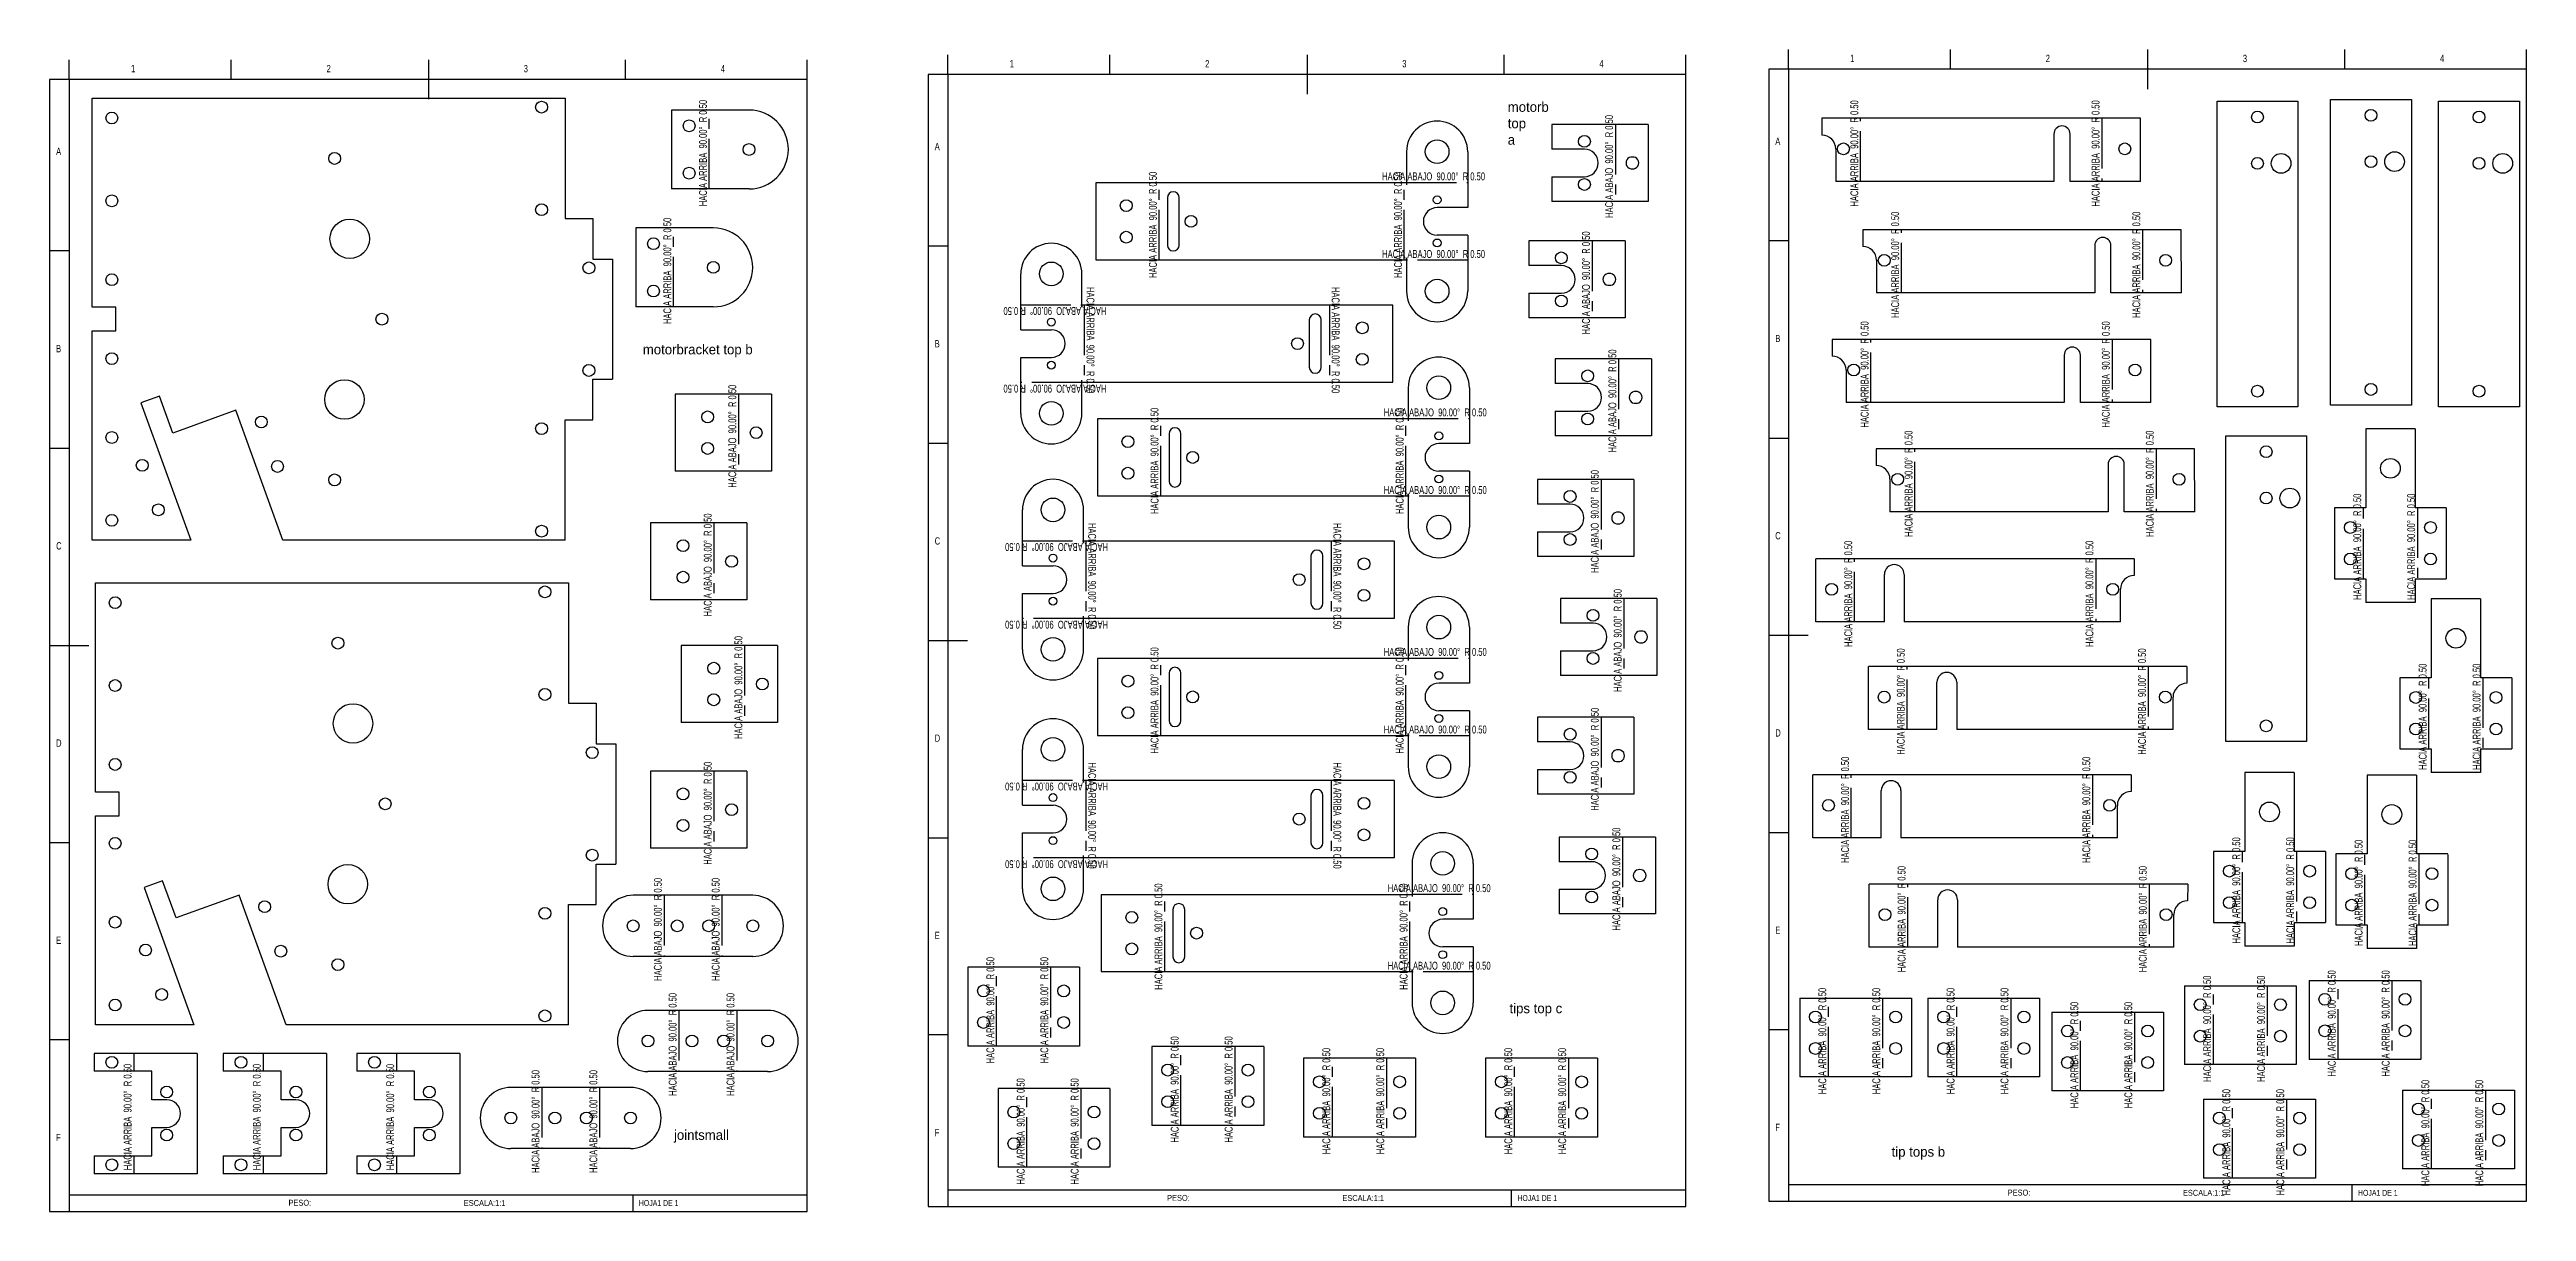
# Model space of a CAD drawing. Header units: millimetres. Extents: x 13 to 1066, y 5 to 301.
# Drawn here: x 13 to 641, y 5 to 300 of the extents above; entities that cross this region are included whole.
import ezdxf

# ---------------------------------------------------------------- set-up
doc = ezdxf.new("R2010")
doc.units = ezdxf.units.MM
doc.linetypes.add('CENTERX2', pattern=[20.32, 12.7, -2.54, 2.54, -2.54])
doc.layers.add('CROQUIS', color=4, linetype='Continuous')
doc.styles.add('SLDTEXTSTYLE0', font='TXT', dxfattribs={"width": 0.75})
doc.styles.add('SLDTEXTSTYLE1', font='TXT', dxfattribs={"width": 0.7})
doc.styles.add('SLDTEXTSTYLE2', font='TXT', dxfattribs={"width": 0.696429})
doc.styles.add('SLDTEXTSTYLE3', font='TXT', dxfattribs={"width": 0.696429})

msp = doc.modelspace()

# ---------------------------------------------------------------- texts
at = {"color": 7, "linetype": 'Continuous', "lineweight": 0}
for s, insert, char_height, attachment_point, style in [('1', (33.48, 295.67), 1.85, 1, 'SLDTEXTSTYLE0'), ('2', (83.07, 295.67), 1.85, 1, 'SLDTEXTSTYLE0'), ('3', (133.07, 295.67), 1.85, 1, 'SLDTEXTSTYLE0'), ('4', (183.07, 295.67), 1.85, 1, 'SLDTEXTSTYLE0'), ('1', (256.33, 296.91), 1.85, 1, 'SLDTEXTSTYLE0'), ('2', (305.91, 296.91), 1.85, 1, 'SLDTEXTSTYLE0'), ('3', (355.91, 296.91), 1.85, 1, 'SLDTEXTSTYLE0'), ('4', (405.91, 296.91), 1.85, 1, 'SLDTEXTSTYLE0'), ('1', (469.52, 298.24), 1.85, 1, 'SLDTEXTSTYLE0'), ('2', (519.11, 298.24), 1.85, 1, 'SLDTEXTSTYLE0'), ('3', (569.11, 298.24), 1.85, 1, 'SLDTEXTSTYLE0'), ('4', (619.11, 298.24), 1.85, 1, 'SLDTEXTSTYLE0'), ('A', (450.51, 277.24), 1.85, 1, 'SLDTEXTSTYLE0'), ('A', (14.47, 274.67), 1.85, 1, 'SLDTEXTSTYLE0'), ('A', (237.31, 275.91), 1.85, 1, 'SLDTEXTSTYLE0'), ('HACIA ABAJO  90.00°  R 0.50', (363.85, 268.42), 2, 2, 'SLDTEXTSTYLE2'), ('HACIA ABAJO  90.00°  R 0.50', (363.85, 248.74), 2, 2, 'SLDTEXTSTYLE2'), ('B', (450.51, 227.24), 1.85, 1, 'SLDTEXTSTYLE0'), ('B', (14.47, 224.67), 1.85, 1, 'SLDTEXTSTYLE0'), ('B', (237.31, 225.91), 1.85, 1, 'SLDTEXTSTYLE0'), ('HACIA ABAJO  90.00°  R 0.50', (364.27, 208.58), 2, 2, 'SLDTEXTSTYLE2'), ('HACIA ABAJO  90.00°  R 0.50', (364.27, 188.9), 2, 2, 'SLDTEXTSTYLE2'), ('C', (237.31, 175.91), 1.85, 1, 'SLDTEXTSTYLE0'), ('C', (450.51, 177.24), 1.85, 1, 'SLDTEXTSTYLE0'), ('C', (14.47, 174.67), 1.85, 1, 'SLDTEXTSTYLE0'), ('HACIA ABAJO  90.00°  R 0.50', (364.27, 147.86), 2, 2, 'SLDTEXTSTYLE2'), ('D', (237.31, 125.91), 1.85, 1, 'SLDTEXTSTYLE0'), ('HACIA ABAJO  90.00°  R 0.50', (364.27, 128.18), 2, 2, 'SLDTEXTSTYLE2'), ('D', (450.51, 127.24), 1.85, 1, 'SLDTEXTSTYLE0'), ('D', (14.47, 124.67), 1.85, 1, 'SLDTEXTSTYLE0'), ('HACIA ABAJO  90.00°  R 0.50', (365.26, 87.97), 2, 2, 'SLDTEXTSTYLE2'), ('E', (237.31, 75.91), 1.85, 1, 'SLDTEXTSTYLE0'), ('E', (450.51, 77.24), 1.85, 1, 'SLDTEXTSTYLE0'), ('E', (14.47, 74.67), 1.85, 1, 'SLDTEXTSTYLE0'), ('HACIA ABAJO  90.00°  R 0.50', (365.26, 68.3), 2, 2, 'SLDTEXTSTYLE2'), ('F', (237.31, 25.91), 1.85, 1, 'SLDTEXTSTYLE0'), ('F', (450.51, 27.24), 1.85, 1, 'SLDTEXTSTYLE0'), ('F', (14.47, 24.67), 1.85, 1, 'SLDTEXTSTYLE0'), ('PESO:', (73.42, 7.95), 1.499, 1, 'SLDTEXTSTYLE0'), ('ESCALA:1:1', (117.87, 7.9), 1.5, 1, 'SLDTEXTSTYLE0'), ('HOJA1 DE 1', (162.28, 7.9), 1.5, 1, 'SLDTEXTSTYLE1'), ('PESO:', (296.26, 9.19), 1.499, 1, 'SLDTEXTSTYLE0'), ('ESCALA:1:1', (340.72, 9.14), 1.5, 1, 'SLDTEXTSTYLE0'), ('HOJA1 DE 1', (385.12, 9.14), 1.5, 1, 'SLDTEXTSTYLE1'), ('PESO:', (509.46, 10.52), 1.499, 1, 'SLDTEXTSTYLE0'), ('ESCALA:1:1', (553.91, 10.47), 1.5, 1, 'SLDTEXTSTYLE0'), ('HOJA1 DE 1', (598.32, 10.47), 1.5, 1, 'SLDTEXTSTYLE1')]:
    msp.add_mtext(s, dxfattribs=dict(at, insert=insert, char_height=char_height, attachment_point=attachment_point, style=style))
at = {"color": 7, "linetype": 'Continuous', "lineweight": 0, "char_height": 2, "attachment_point": 2}
for s, insert, rotation, style in [('HACIA ARRIBA  90.00°  R 0.50', (177.54, 273.33), 90, 'SLDTEXTSTYLE2'), ('HACIA ARRIBA  90.00°  R 0.50', (469.57, 273.24), 90, 'SLDTEXTSTYLE2'), ('HACIA ARRIBA  90.00°  R 0.50', (530.75, 273.24), 90, 'SLDTEXTSTYLE2'), ('HACIA ABAJO  90.00°  R 0.50', (407.37, 269.93), 90, 'SLDTEXTSTYLE2'), ('HACIA ARRIBA  90.00°  R 0.50', (291.65, 255.11), 90, 'SLDTEXTSTYLE3'), ('HACIA ARRIBA  90.00°  R 0.50', (353.83, 255.11), 90, 'SLDTEXTSTYLE3'), ('HACIA ARRIBA  90.00°  R 0.50', (479.92, 245), 90, 'SLDTEXTSTYLE2'), ('HACIA ARRIBA  90.00°  R 0.50', (541.09, 245), 90, 'SLDTEXTSTYLE2'), ('HACIA ARRIBA  90.00°  R 0.50', (168.5, 243.45), 90, 'SLDTEXTSTYLE2'), ('HACIA ABAJO  90.00°  R 0.50', (401.5, 240.41), 90, 'SLDTEXTSTYLE2'), ('HACIA ARRIBA  90.00°  R 0.50', (277.82, 225.91), 270, 'SLDTEXTSTYLE3'), ('HACIA ARRIBA  90.00°  R 0.50', (340, 225.91), 270, 'SLDTEXTSTYLE3'), ('HACIA ABAJO  90.00°  R 0.50', (267.8, 232.29), 180, 'SLDTEXTSTYLE2'), ('HACIA ARRIBA  90.00°  R 0.50', (472.17, 217.2), 90, 'SLDTEXTSTYLE2'), ('HACIA ARRIBA  90.00°  R 0.50', (533.35, 217.2), 90, 'SLDTEXTSTYLE2'), ('HACIA ABAJO  90.00°  R 0.50', (408.2, 210.48), 90, 'SLDTEXTSTYLE2'), ('HACIA ABAJO  90.00°  R 0.50', (184.98, 201.54), 90, 'SLDTEXTSTYLE2'), ('HACIA ABAJO  90.00°  R 0.50', (267.8, 212.61), 180, 'SLDTEXTSTYLE2'), ('HACIA ARRIBA  90.00°  R 0.50', (292.07, 195.27), 90, 'SLDTEXTSTYLE3'), ('HACIA ARRIBA  90.00°  R 0.50', (354.25, 195.27), 90, 'SLDTEXTSTYLE3'), ('HACIA ARRIBA  90.00°  R 0.50', (483.32, 189.49), 90, 'SLDTEXTSTYLE2'), ('HACIA ARRIBA  90.00°  R 0.50', (544.5, 189.49), 90, 'SLDTEXTSTYLE2'), ('HACIA ABAJO  90.00°  R 0.50', (403.73, 179.92), 90, 'SLDTEXTSTYLE2'), ('HACIA ARRIBA  90.00°  R 0.50', (597.12, 173.51), 90, 'SLDTEXTSTYLE2'), ('HACIA ARRIBA  90.00°  R 0.50', (610.79, 173.51), 90, 'SLDTEXTSTYLE2'), ('HACIA ABAJO  90.00°  R 0.50', (178.75, 168.9), 90, 'SLDTEXTSTYLE2'), ('HACIA ARRIBA  90.00°  R 0.50', (278.24, 166.08), 270, 'SLDTEXTSTYLE3'), ('HACIA ARRIBA  90.00°  R 0.50', (340.42, 166.08), 270, 'SLDTEXTSTYLE3'), ('HACIA ABAJO  90.00°  R 0.50', (268.22, 172.45), 180, 'SLDTEXTSTYLE2'), ('HACIA ARRIBA  90.00°  R 0.50', (468.02, 161.58), 90, 'SLDTEXTSTYLE2'), ('HACIA ARRIBA  90.00°  R 0.50', (529.2, 161.58), 90, 'SLDTEXTSTYLE2'), ('HACIA ABAJO  90.00°  R 0.50', (409.55, 149.76), 90, 'SLDTEXTSTYLE2'), ('HACIA ABAJO  90.00°  R 0.50', (268.22, 152.77), 180, 'SLDTEXTSTYLE2'), ('HACIA ABAJO  90.00°  R 0.50', (186.53, 137.82), 90, 'SLDTEXTSTYLE2'), ('HACIA ARRIBA  90.00°  R 0.50', (292.07, 134.56), 90, 'SLDTEXTSTYLE3'), ('HACIA ARRIBA  90.00°  R 0.50', (354.25, 134.56), 90, 'SLDTEXTSTYLE3'), ('HACIA ARRIBA  90.00°  R 0.50', (481.35, 134.26), 90, 'SLDTEXTSTYLE2'), ('HACIA ARRIBA  90.00°  R 0.50', (542.53, 134.26), 90, 'SLDTEXTSTYLE2'), ('HACIA ARRIBA  90.00°  R 0.50', (613.71, 130.41), 90, 'SLDTEXTSTYLE2'), ('HACIA ARRIBA  90.00°  R 0.50', (627.39, 130.41), 90, 'SLDTEXTSTYLE2'), ('HACIA ABAJO  90.00°  R 0.50', (403.74, 119.63), 90, 'SLDTEXTSTYLE2'), ('HACIA ARRIBA  90.00°  R 0.50', (467.22, 106.81), 90, 'SLDTEXTSTYLE2'), ('HACIA ARRIBA  90.00°  R 0.50', (528.4, 106.81), 90, 'SLDTEXTSTYLE2'), ('HACIA ABAJO  90.00°  R 0.50', (178.75, 105.96), 90, 'SLDTEXTSTYLE2'), ('HACIA ABAJO  90.00°  R 0.50', (268.22, 111.73), 180, 'SLDTEXTSTYLE2'), ('HACIA ARRIBA  90.00°  R 0.50', (278.24, 105.36), 270, 'SLDTEXTSTYLE3'), ('HACIA ARRIBA  90.00°  R 0.50', (340.42, 105.36), 270, 'SLDTEXTSTYLE3'), ('HACIA ABAJO  90.00°  R 0.50', (409.2, 89.27), 90, 'SLDTEXTSTYLE2'), ('HACIA ARRIBA  90.00°  R 0.50', (566.44, 86.39), 90, 'SLDTEXTSTYLE2'), ('HACIA ARRIBA  90.00°  R 0.50', (580.12, 86.39), 90, 'SLDTEXTSTYLE2'), ('HACIA ARRIBA  90.00°  R 0.50', (597.47, 85.75), 90, 'SLDTEXTSTYLE2'), ('HACIA ARRIBA  90.00°  R 0.50', (611.15, 85.75), 90, 'SLDTEXTSTYLE2'), ('HACIA ABAJO  90.00°  R 0.50', (166.09, 76.51), 90, 'SLDTEXTSTYLE2'), ('HACIA ABAJO  90.00°  R 0.50', (180.76, 76.51), 90, 'SLDTEXTSTYLE2'), ('HACIA ABAJO  90.00°  R 0.50', (268.22, 92.05), 180, 'SLDTEXTSTYLE2'), ('HACIA ARRIBA  90.00°  R 0.50', (481.55, 79.11), 90, 'SLDTEXTSTYLE2'), ('HACIA ARRIBA  90.00°  R 0.50', (542.73, 79.11), 90, 'SLDTEXTSTYLE2'), ('HACIA ARRIBA  90.00°  R 0.50', (293.06, 74.67), 90, 'SLDTEXTSTYLE3'), ('HACIA ARRIBA  90.00°  R 0.50', (355.24, 74.67), 90, 'SLDTEXTSTYLE3'), ('HACIA ARRIBA  90.00°  R 0.50', (250.44, 56.02), 90, 'SLDTEXTSTYLE2'), ('HACIA ARRIBA  90.00°  R 0.50', (264.12, 56.02), 90, 'SLDTEXTSTYLE2'), ('HACIA ARRIBA  90.00°  R 0.50', (559.05, 51.32), 90, 'SLDTEXTSTYLE2'), ('HACIA ARRIBA  90.00°  R 0.50', (572.73, 51.32), 90, 'SLDTEXTSTYLE2'), ('HACIA ARRIBA  90.00°  R 0.50', (590.66, 52.67), 90, 'SLDTEXTSTYLE2'), ('HACIA ARRIBA  90.00°  R 0.50', (604.33, 52.67), 90, 'SLDTEXTSTYLE2'), ('HACIA ABAJO  90.00°  R 0.50', (169.84, 47.34), 90, 'SLDTEXTSTYLE2'), ('HACIA ABAJO  90.00°  R 0.50', (184.52, 47.34), 90, 'SLDTEXTSTYLE2'), ('HACIA ARRIBA  90.00°  R 0.50', (461.45, 48.21), 90, 'SLDTEXTSTYLE2'), ('HACIA ARRIBA  90.00°  R 0.50', (475.13, 48.21), 90, 'SLDTEXTSTYLE2'), ('HACIA ARRIBA  90.00°  R 0.50', (493.97, 48.21), 90, 'SLDTEXTSTYLE2'), ('HACIA ARRIBA  90.00°  R 0.50', (507.65, 48.21), 90, 'SLDTEXTSTYLE2'), ('HACIA ARRIBA  90.00°  R 0.50', (525.38, 44.65), 90, 'SLDTEXTSTYLE2'), ('HACIA ARRIBA  90.00°  R 0.50', (539.06, 44.65), 90, 'SLDTEXTSTYLE2'), ('HACIA ARRIBA  90.00°  R 0.50', (297.18, 35.93), 90, 'SLDTEXTSTYLE2'), ('HACIA ARRIBA  90.00°  R 0.50', (310.86, 35.93), 90, 'SLDTEXTSTYLE2'), ('HACIA ARRIBA  90.00°  R 0.50', (335.64, 32.98), 90, 'SLDTEXTSTYLE2'), ('HACIA ARRIBA  90.00°  R 0.50', (349.32, 32.98), 90, 'SLDTEXTSTYLE2'), ('HACIA ARRIBA  90.00°  R 0.50', (381.79, 32.98), 90, 'SLDTEXTSTYLE2'), ('HACIA ARRIBA  90.00°  R 0.50', (395.47, 32.98), 90, 'SLDTEXTSTYLE2'), ('HACIA ARRIBA  90.00°  R 0.50', (31.6, 28.93), 90, 'SLDTEXTSTYLE2'), ('HACIA ARRIBA  90.00°  R 0.50', (64.37, 28.93), 90, 'SLDTEXTSTYLE2'), ('HACIA ARRIBA  90.00°  R 0.50', (98.21, 28.93), 90, 'SLDTEXTSTYLE2'), ('HACIA ABAJO  90.00°  R 0.50', (135.07, 27.8), 90, 'SLDTEXTSTYLE2'), ('HACIA ABAJO  90.00°  R 0.50', (149.74, 27.8), 90, 'SLDTEXTSTYLE2'), ('HACIA ARRIBA  90.00°  R 0.50', (258.13, 25.3), 90, 'SLDTEXTSTYLE2'), ('HACIA ARRIBA  90.00°  R 0.50', (271.81, 25.3), 90, 'SLDTEXTSTYLE2'), ('HACIA ARRIBA  90.00°  R 0.50', (614.4, 24.89), 90, 'SLDTEXTSTYLE2'), ('HACIA ARRIBA  90.00°  R 0.50', (628.08, 24.89), 90, 'SLDTEXTSTYLE2'), ('HACIA ARRIBA  90.00°  R 0.50', (563.92, 22.55), 90, 'SLDTEXTSTYLE2'), ('HACIA ARRIBA  90.00°  R 0.50', (577.6, 22.55), 90, 'SLDTEXTSTYLE2')]:
    msp.add_mtext(s, dxfattribs=dict(at, insert=insert, rotation=rotation, style=style))
at = {"char_height": 2.5, "attachment_point": 1}
for s, width, insert in [('motorb top a', 0.2247, (382.65, 286.28)), ('motorbracket top b', 34.1243, (163.27, 224.79)), ('tips top c', 24.162, (383.1, 57.75)), ('jointsmall', 24.3608, (171.18, 25.65)), ('tip tops b', 15.3078, (480.02, 21.38))]:
    msp.add_mtext_dynamic_manual_height_columns(s, width=width, gutter_width=12.5, heights=[0], dxfattribs=dict(at, insert=insert))

# ---------------------------------------------------------------- linework, layer by layer
for p, q in [((23.6, 234.22), (23.6, 287.22)), ((23.6, 287.22), (143.6, 287.22)), ((143.6, 287.22), (143.6, 256.72)), ((170.53, 284.23), (170.53, 264.23)), ((190.21, 284.23), (170.53, 284.23)), ((562.56, 208.96), (562.56, 286.46)), ((562.56, 286.46), (583.06, 286.46)), ((583.06, 286.46), (583.06, 208.96)), ((591.34, 209.4), (591.34, 286.9)), ((591.34, 286.9), (611.84, 286.9)), ((611.84, 286.9), (611.84, 209.4)), ((618.76, 208.96), (618.76, 286.46)), ((618.76, 286.46), (639.26, 286.46)), ((639.26, 286.46), (639.26, 208.96)), ((393.86, 280.58), (393.86, 274.33)), ((418.29, 280.58), (393.86, 280.58)), ((418.29, 280.58), (418.29, 261.08)), ((462.34, 282.14), (462.34, 277.89)), ((543.12, 282.14), (462.34, 282.14)), ((521.18, 278.14), (521.18, 266.14)), ((525.29, 266.14), (525.29, 278.14)), ((543.16, 266.14), (543.12, 282.14)), ((357, 273.68), (357, 265.25)), ((372.5, 273.68), (372.5, 259.5)), ((402.11, 274.33), (393.86, 274.33)), ((465.84, 274.39), (465.84, 266.14)), ((190.21, 264.23), (170.53, 264.23)), ((278.14, 265.75), (278.14, 246.25)), ((357, 265.75), (278.14, 265.75)), ((357, 265.75), (357, 265.25)), ((393.86, 267.33), (393.86, 261.08)), ((393.86, 267.33), (402.11, 267.33)), ((521.18, 266.14), (465.84, 266.14)), ((543.16, 266.14), (525.29, 266.14)), ((296.32, 262), (296.32, 250)), ((299.32, 250), (299.32, 262)), ((372.5, 259.5), (364.75, 259.5)), ((418.29, 261.08), (393.86, 261.08)), ((143.6, 256.72), (150.6, 256.72)), ((150.6, 256.72), (150.6, 246.47)), ((161.49, 254.34), (161.49, 234.34)), ((181.16, 254.34), (161.49, 254.34)), ((372.5, 252.5), (364.75, 252.5)), ((372.5, 252.5), (372.5, 238.32)), ((472.69, 253.89), (472.69, 249.64)), ((553.47, 253.89), (472.69, 253.89)), ((553.51, 237.89), (553.47, 253.89)), ((150.6, 246.47), (155.6, 246.47)), ((155.6, 246.47), (155.6, 215.97)), ((278.14, 246.25), (357, 246.25)), ((357, 246.75), (357, 238.32)), ((357, 246.25), (357, 246.75)), ((387.99, 251.05), (387.99, 244.8)), ((412.42, 251.05), (387.99, 251.05)), ((412.42, 251.05), (412.42, 231.55)), ((476.19, 246.14), (476.19, 237.89)), ((531.53, 249.89), (531.53, 237.89)), ((535.64, 237.89), (535.64, 249.89)), ((259.15, 228.52), (259.15, 242.7)), ((274.65, 234.27), (274.65, 242.7)), ((396.24, 244.8), (387.99, 244.8)), ((29.6, 234.22), (23.6, 234.22)), ((29.6, 228.22), (29.6, 234.22)), ((181.16, 234.34), (161.49, 234.34)), ((274.65, 234.77), (274.65, 234.27)), ((353.5, 234.77), (274.65, 234.77)), ((353.5, 215.27), (353.5, 234.77)), ((387.99, 237.8), (387.99, 231.55)), ((387.99, 237.8), (396.24, 237.8)), ((531.53, 237.89), (476.19, 237.89)), ((553.51, 237.89), (535.64, 237.89)), ((23.6, 228.22), (29.6, 228.22)), ((23.6, 175.22), (23.6, 228.22)), ((259.15, 228.52), (266.9, 228.52)), ((332.33, 231.03), (332.33, 219.02)), ((335.33, 219.02), (335.33, 231.03)), ((412.42, 231.55), (387.99, 231.55)), ((259.15, 207.34), (259.15, 221.52)), ((259.15, 221.52), (266.9, 221.52)), ((394.68, 221.13), (394.68, 214.88)), ((419.11, 221.13), (394.68, 221.13)), ((419.11, 221.13), (419.11, 201.63)), ((464.95, 226.1), (464.95, 221.85)), ((545.73, 226.1), (464.95, 226.1)), ((523.78, 222.1), (523.78, 210.1)), ((527.89, 210.1), (527.89, 222.1)), ((545.77, 210.1), (545.73, 226.1)), ((150.6, 215.97), (155.6, 215.97)), ((150.6, 205.72), (150.6, 215.97)), ((274.65, 215.27), (274.65, 215.77)), ((274.65, 207.34), (274.65, 215.77)), ((274.65, 215.27), (353.5, 215.27)), ((357.42, 213.84), (357.42, 205.41)), ((372.92, 213.84), (372.92, 199.66)), ((402.93, 214.88), (394.68, 214.88)), ((468.45, 218.35), (468.45, 210.1)), ((40.65, 211.69), (35.95, 209.98)), ((35.95, 209.98), (48.6, 175.22)), ((44.07, 202.3), (40.65, 211.69)), ((60.04, 208.11), (44.07, 202.3)), ((72.01, 175.22), (60.04, 208.11)), ((171.47, 212.19), (171.47, 192.69)), ((195.89, 212.19), (171.47, 212.19)), ((195.89, 212.19), (195.89, 192.69)), ((394.68, 207.88), (394.68, 201.63)), ((394.68, 207.88), (402.93, 207.88)), ((523.78, 210.1), (468.45, 210.1)), ((545.77, 210.1), (527.89, 210.1)), ((583.06, 208.96), (562.56, 208.96)), ((611.84, 209.4), (591.34, 209.4)), ((639.26, 208.96), (618.76, 208.96)), ((143.6, 205.72), (150.6, 205.72)), ((143.6, 175.22), (143.6, 205.72)), ((278.56, 205.91), (278.56, 186.41)), ((357.42, 205.91), (278.56, 205.91)), ((296.74, 202.17), (296.74, 190.16)), ((299.74, 190.16), (299.74, 202.17)), ((357.42, 205.91), (357.42, 205.41)), ((419.11, 201.63), (394.68, 201.63)), ((564.77, 124.11), (564.77, 201.61)), ((564.77, 201.61), (585.27, 201.61)), ((585.27, 201.61), (585.27, 124.11)), ((600.28, 203.4), (600.28, 183.4)), ((612.78, 203.4), (600.28, 203.4)), ((612.78, 203.4), (612.78, 183.4)), ((372.92, 199.66), (365.17, 199.66)), ((476.1, 198.38), (476.1, 194.13)), ((556.88, 198.38), (476.1, 198.38)), ((556.92, 182.38), (556.88, 198.38)), ((195.89, 192.69), (171.47, 192.69)), ((372.92, 192.66), (365.17, 192.66)), ((372.92, 192.66), (372.92, 178.49)), ((390.22, 190.56), (390.22, 184.31)), ((414.65, 190.56), (390.22, 190.56)), ((414.65, 190.56), (414.65, 171.06)), ((479.6, 190.63), (479.6, 182.38)), ((534.93, 194.38), (534.93, 182.38)), ((539.04, 182.38), (539.04, 194.38)), ((259.57, 168.69), (259.57, 182.86)), ((275.07, 174.44), (275.07, 182.86)), ((278.56, 186.41), (357.42, 186.41)), ((357.42, 186.91), (357.42, 178.49)), ((357.42, 186.41), (357.42, 186.91)), ((398.47, 184.31), (390.22, 184.31)), ((534.93, 182.38), (479.6, 182.38)), ((556.92, 182.38), (539.04, 182.38)), ((592.35, 183.4), (592.35, 165.4)), ((600.28, 183.4), (592.35, 183.4)), ((620.71, 183.4), (612.78, 183.4)), ((620.71, 183.4), (620.71, 165.4)), ((165.24, 179.55), (165.24, 160.05)), ((189.67, 179.55), (165.24, 179.55)), ((189.67, 179.55), (189.67, 160.05)), ((390.22, 177.31), (390.22, 171.06)), ((390.22, 177.31), (398.47, 177.31)), ((48.6, 175.22), (23.6, 175.22)), ((143.6, 175.22), (72.01, 175.22)), ((275.07, 174.94), (275.07, 174.44)), ((353.93, 174.94), (275.07, 174.94)), ((332.75, 171.19), (332.75, 159.18)), ((335.75, 159.18), (335.75, 171.19)), ((353.93, 155.44), (353.93, 174.94)), ((414.65, 171.06), (390.22, 171.06)), ((460.8, 154.48), (460.8, 170.48)), ((541.58, 170.48), (460.8, 170.48)), ((541.58, 170.48), (541.56, 166.23)), ((24.44, 111.33), (24.44, 164.33)), ((24.44, 164.33), (144.44, 164.33)), ((144.44, 164.33), (144.44, 133.83)), ((259.57, 168.69), (267.32, 168.69)), ((478.19, 154.48), (478.19, 166.48)), ((483.19, 166.48), (483.19, 154.48)), ((592.35, 165.4), (600.28, 165.4)), ((600.28, 165.4), (600.28, 159.4)), ((612.78, 165.4), (612.78, 159.4)), ((612.78, 165.4), (620.71, 165.4)), ((189.67, 160.05), (165.24, 160.05)), ((259.57, 147.51), (259.57, 161.69)), ((259.57, 161.69), (267.32, 161.69)), ((396.03, 160.41), (396.03, 154.16)), ((420.46, 160.41), (396.03, 160.41)), ((420.46, 160.41), (420.46, 140.91)), ((538.06, 154.48), (538.06, 162.73)), ((612.78, 159.4), (600.28, 159.4)), ((616.88, 160.31), (616.88, 140.31)), ((629.38, 160.31), (616.88, 160.31)), ((629.38, 160.31), (629.38, 140.31)), ((275.07, 155.44), (275.07, 155.94)), ((275.07, 147.51), (275.07, 155.94)), ((275.07, 155.44), (353.93, 155.44)), ((357.42, 153.13), (357.42, 144.7)), ((372.92, 153.13), (372.92, 138.95)), ((404.28, 154.16), (396.03, 154.16)), ((478.19, 154.48), (460.8, 154.48)), ((538.06, 154.48), (483.19, 154.48)), ((173.02, 148.47), (173.02, 128.97)), ((197.45, 148.47), (173.02, 148.47)), ((197.45, 148.47), (197.45, 128.97)), ((278.56, 145.2), (278.56, 125.7)), ((357.42, 145.2), (278.56, 145.2)), ((357.42, 145.2), (357.42, 144.7)), ((396.03, 147.16), (396.03, 140.91)), ((396.03, 147.16), (404.28, 147.16)), ((296.74, 141.45), (296.74, 129.44)), ((299.74, 129.44), (299.74, 141.45)), ((372.92, 138.95), (365.17, 138.95)), ((420.46, 140.91), (396.03, 140.91)), ((474.13, 127.15), (474.13, 143.15)), ((554.91, 143.15), (474.13, 143.15)), ((491.52, 127.15), (491.52, 139.15)), ((496.52, 139.15), (496.52, 127.15)), ((554.91, 143.15), (554.89, 138.9)), ((608.95, 140.31), (608.95, 122.31)), ((616.88, 140.31), (608.95, 140.31)), ((637.31, 140.31), (629.38, 140.31)), ((637.31, 140.31), (637.31, 122.31)), ((144.44, 133.83), (151.44, 133.83)), ((151.44, 133.83), (151.44, 123.58)), ((372.92, 131.95), (365.17, 131.95)), ((372.92, 131.95), (372.92, 117.77)), ((551.39, 127.15), (551.39, 135.4)), ((197.45, 128.97), (173.02, 128.97)), ((278.56, 125.7), (357.42, 125.7)), ((357.42, 126.2), (357.42, 117.77)), ((357.42, 125.7), (357.42, 126.2)), ((390.23, 130.28), (390.23, 124.03)), ((414.65, 130.28), (390.23, 130.28)), ((414.65, 130.28), (414.65, 110.78)), ((491.52, 127.15), (474.13, 127.15)), ((551.39, 127.15), (496.52, 127.15)), ((151.44, 123.58), (156.44, 123.58)), ((156.44, 123.58), (156.44, 93.08)), ((259.57, 107.97), (259.57, 122.15)), ((275.07, 113.72), (275.07, 122.15)), ((398.48, 124.03), (390.23, 124.03)), ((585.27, 124.11), (564.77, 124.11)), ((608.95, 122.31), (616.88, 122.31)), ((616.88, 122.31), (616.88, 116.31)), ((629.38, 122.31), (629.38, 116.31)), ((629.38, 122.31), (637.31, 122.31)), ((165.24, 116.61), (165.24, 97.11)), ((189.67, 116.61), (165.24, 116.61)), ((189.67, 116.61), (189.67, 97.11)), ((275.07, 114.22), (275.07, 113.72)), ((353.93, 114.22), (275.07, 114.22)), ((353.93, 94.72), (353.93, 114.22)), ((390.23, 117.03), (390.23, 110.78)), ((390.23, 117.03), (398.48, 117.03)), ((460, 99.7), (460, 115.7)), ((540.78, 115.7), (460, 115.7)), ((540.78, 115.7), (540.77, 111.45)), ((569.61, 116.28), (569.61, 96.28)), ((582.11, 116.28), (569.61, 116.28)), ((582.11, 116.28), (582.11, 96.28)), ((600.64, 115.64), (600.64, 95.64)), ((613.14, 115.64), (600.64, 115.64)), ((613.14, 115.64), (613.14, 95.64)), ((629.38, 116.31), (616.88, 116.31)), ((30.44, 111.33), (24.44, 111.33)), ((30.44, 105.33), (30.44, 111.33)), ((259.57, 107.97), (267.32, 107.97)), ((332.75, 110.47), (332.75, 98.47)), ((335.75, 98.47), (335.75, 110.47)), ((414.65, 110.78), (390.23, 110.78)), ((477.39, 99.7), (477.39, 111.7)), ((482.39, 111.7), (482.39, 99.7)), ((537.27, 99.7), (537.27, 107.95)), ((24.44, 105.33), (30.44, 105.33)), ((24.44, 52.33), (24.44, 105.33)), ((259.57, 86.79), (259.57, 100.97)), ((259.57, 100.97), (267.32, 100.97)), ((189.67, 97.11), (165.24, 97.11)), ((275.07, 94.72), (275.07, 95.22)), ((275.07, 86.79), (275.07, 95.22)), ((275.07, 94.72), (353.93, 94.72)), ((395.69, 99.92), (395.69, 93.67)), ((420.12, 99.92), (395.69, 99.92)), ((420.12, 99.92), (420.12, 80.42)), ((477.39, 99.7), (460, 99.7)), ((537.27, 99.7), (482.39, 99.7)), ((561.68, 96.28), (561.68, 78.28)), ((569.61, 96.28), (561.68, 96.28)), ((590.04, 96.28), (582.11, 96.28)), ((590.04, 96.28), (590.04, 78.28)), ((592.71, 95.64), (592.71, 77.64)), ((600.64, 95.64), (592.71, 95.64)), ((621.07, 95.64), (613.14, 95.64)), ((621.11, 95.48), (621.11, 77.48)), ((41.49, 88.8), (36.79, 87.09)), ((44.91, 79.41), (41.49, 88.8)), ((151.44, 93.08), (156.44, 93.08)), ((151.44, 82.83), (151.44, 93.08)), ((358.41, 93.24), (358.41, 84.81)), ((373.91, 93.24), (373.91, 79.06)), ((403.94, 93.67), (395.69, 93.67)), ((474.33, 72.01), (474.33, 88.01)), ((555.11, 88.01), (474.33, 88.01)), ((555.11, 88.01), (555.1, 83.76)), ((36.79, 87.09), (49.44, 52.33)), ((60.88, 85.22), (44.91, 79.41)), ((72.85, 52.33), (60.88, 85.22)), ((144.44, 82.83), (151.44, 82.83)), ((144.44, 52.33), (144.44, 82.83)), ((191.18, 85.15), (160.82, 85.15)), ((279.55, 85.31), (279.55, 65.81)), ((358.41, 85.31), (279.55, 85.31)), ((358.41, 85.31), (358.41, 84.81)), ((395.69, 86.67), (395.69, 80.42)), ((395.69, 86.67), (403.94, 86.67)), ((491.72, 72.01), (491.72, 84.01)), ((496.72, 84.01), (496.72, 72.01)), ((297.73, 81.56), (297.73, 69.56)), ((300.73, 69.56), (300.73, 81.56)), ((373.91, 79.06), (366.16, 79.06)), ((420.12, 80.42), (395.69, 80.42)), ((551.6, 72.01), (551.6, 80.26)), ((561.68, 78.28), (569.61, 78.28)), ((569.61, 78.28), (569.61, 72.28)), ((582.11, 78.28), (582.11, 72.28)), ((582.11, 78.28), (590.04, 78.28)), ((592.71, 77.64), (600.64, 77.64)), ((600.64, 77.64), (600.64, 71.64)), ((613.14, 77.64), (613.14, 71.64)), ((613.14, 77.64), (621.07, 77.64)), ((191.18, 69.65), (160.82, 69.65)), ((373.91, 72.06), (366.16, 72.06)), ((373.91, 72.06), (373.91, 57.88)), ((491.72, 72.01), (474.33, 72.01)), ((551.6, 72.01), (496.72, 72.01)), ((582.11, 72.28), (569.61, 72.28)), ((613.14, 71.64), (600.64, 71.64)), ((245.69, 66.91), (245.69, 46.91)), ((274.04, 66.91), (245.69, 66.91)), ((274.04, 66.91), (274.04, 46.91)), ((279.55, 65.81), (358.41, 65.81)), ((358.41, 66.31), (358.41, 57.88)), ((358.41, 65.81), (358.41, 66.31)), ((585.9, 63.56), (585.9, 43.56)), ((585.9, 63.56), (614.25, 63.56)), ((614.25, 63.56), (614.25, 43.56)), ((456.7, 59.1), (456.7, 39.1)), ((456.7, 59.1), (485.05, 59.1)), ((485.05, 59.1), (485.05, 39.1)), ((489.22, 59.1), (489.22, 39.1)), ((489.22, 59.1), (517.57, 59.1)), ((517.57, 59.1), (517.57, 39.1)), ((554.29, 62.22), (554.29, 42.22)), ((554.29, 62.22), (582.65, 62.22)), ((582.65, 62.22), (582.65, 42.22)), ((49.44, 52.33), (24.44, 52.33)), ((144.44, 52.33), (72.85, 52.33)), ((194.94, 55.98), (164.58, 55.98)), ((520.62, 55.54), (520.62, 35.54)), ((520.62, 55.54), (548.98, 55.54)), ((548.98, 55.54), (548.98, 35.54)), ((24.09, 45.07), (24.09, 40.57)), ((50.27, 45.07), (24.09, 45.07)), ((50.27, 45.07), (50.27, 14.57)), ((56.86, 45.07), (56.86, 40.57)), ((83.04, 45.07), (56.86, 45.07)), ((83.04, 45.07), (83.04, 14.57)), ((90.71, 45.07), (90.71, 40.57)), ((116.88, 45.07), (90.71, 45.07)), ((116.88, 45.07), (116.88, 14.57)), ((274.04, 46.91), (245.69, 46.91)), ((292.42, 46.83), (292.42, 26.83)), ((320.78, 46.83), (292.42, 46.83)), ((320.78, 46.83), (320.78, 26.83)), ((38.77, 40.57), (24.09, 40.57)), ((38.77, 33.32), (38.77, 40.57)), ((71.54, 40.57), (56.86, 40.57)), ((71.54, 33.32), (71.54, 40.57)), ((105.38, 40.57), (90.71, 40.57)), ((105.38, 33.32), (105.38, 40.57)), ((194.94, 40.48), (164.58, 40.48)), ((330.88, 43.87), (330.88, 23.87)), ((359.24, 43.87), (330.88, 43.87)), ((359.24, 43.87), (359.24, 23.87)), ((377.03, 43.87), (377.03, 23.87)), ((405.39, 43.87), (377.03, 43.87)), ((405.39, 43.87), (405.39, 23.87)), ((485.05, 39.1), (456.7, 39.1)), ((517.57, 39.1), (489.22, 39.1)), ((582.65, 42.22), (554.29, 42.22)), ((614.25, 43.56), (585.9, 43.56)), ((42.52, 33.32), (38.77, 33.32)), ((75.29, 33.32), (71.54, 33.32)), ((109.13, 33.32), (105.38, 33.32)), ((160.16, 36.45), (129.8, 36.45)), ((253.38, 36.19), (253.38, 16.19)), ((281.73, 36.19), (253.38, 36.19)), ((281.73, 36.19), (281.73, 16.19)), ((548.98, 35.54), (520.62, 35.54)), ((559.16, 33.44), (559.16, 13.44)), ((559.16, 33.44), (587.52, 33.44)), ((587.52, 33.44), (587.52, 13.44)), ((609.64, 35.78), (609.64, 15.78)), ((609.64, 35.78), (638, 35.78)), ((638, 35.78), (638, 15.78)), ((38.77, 19.07), (38.77, 26.32)), ((38.77, 26.32), (42.52, 26.32)), ((71.54, 19.07), (71.54, 26.32)), ((71.54, 26.32), (75.29, 26.32)), ((105.38, 19.07), (105.38, 26.32)), ((105.38, 26.32), (109.13, 26.32)), ((320.78, 26.83), (292.42, 26.83)), ((24.09, 19.07), (24.09, 14.57)), ((24.09, 19.07), (38.77, 19.07)), ((56.86, 19.07), (56.86, 14.57)), ((56.86, 19.07), (71.54, 19.07)), ((90.71, 19.07), (90.71, 14.57)), ((90.71, 19.07), (105.38, 19.07)), ((160.16, 20.95), (129.8, 20.95)), ((359.24, 23.87), (330.88, 23.87)), ((405.39, 23.87), (377.03, 23.87)), ((50.27, 14.57), (24.09, 14.57)), ((83.04, 14.57), (56.86, 14.57)), ((116.88, 14.57), (90.71, 14.57)), ((281.73, 16.19), (253.38, 16.19)), ((587.52, 13.44), (559.16, 13.44)), ((638, 15.78), (609.64, 15.78))]:
    msp.add_line(p, q)
at = {"color": 7, "linetype": 'CENTERX2'}
for p, q in [((180.12, 264.23), (180.12, 284.23)), ((409.95, 280.58), (409.95, 261.08)), ((472.14, 266.14), (472.14, 282.14)), ((533.32, 282.14), (533.32, 266.14)), ((294.23, 246.25), (294.23, 265.75)), ((356.41, 246.25), (356.41, 265.75)), ((357, 265.84), (372.5, 265.84)), ((171.07, 234.34), (171.07, 254.34)), ((482.49, 237.89), (482.49, 253.89)), ((543.67, 253.89), (543.67, 237.89)), ((372.5, 246.16), (357, 246.16)), ((404.08, 251.05), (404.08, 231.55)), ((259.15, 234.86), (274.65, 234.86)), ((275.24, 234.77), (275.24, 215.27)), ((337.42, 234.77), (337.42, 215.27)), ((410.77, 221.13), (410.77, 201.63)), ((474.75, 210.1), (474.75, 226.1)), ((535.93, 226.1), (535.93, 210.1)), ((274.65, 215.18), (259.15, 215.18)), ((187.55, 212.19), (187.55, 192.69)), ((294.65, 186.41), (294.65, 205.91)), ((356.83, 186.41), (356.83, 205.91)), ((357.42, 206), (372.92, 206)), ((485.9, 182.38), (485.9, 198.38)), ((547.08, 198.38), (547.08, 182.38)), ((406.31, 190.56), (406.31, 171.06)), ((372.92, 186.32), (357.42, 186.32)), ((599.69, 165.4), (599.69, 183.4)), ((613.37, 183.4), (613.37, 165.4)), ((181.33, 179.55), (181.33, 160.05)), ((259.57, 175.02), (275.07, 175.02)), ((275.66, 174.94), (275.66, 155.44)), ((337.84, 174.94), (337.84, 155.44)), ((470.6, 154.48), (470.6, 170.48)), ((531.78, 170.48), (531.78, 154.48)), ((412.12, 160.41), (412.12, 140.91)), ((275.07, 155.35), (259.57, 155.35)), ((189.11, 148.47), (189.11, 128.97)), ((294.65, 125.7), (294.65, 145.2)), ((356.83, 125.7), (356.83, 145.2)), ((357.42, 145.29), (372.92, 145.29)), ((483.93, 127.15), (483.93, 143.15)), ((545.11, 143.15), (545.11, 127.15)), ((616.29, 122.31), (616.29, 140.31)), ((629.97, 140.31), (629.97, 122.31)), ((406.32, 130.28), (406.32, 110.78)), ((372.92, 125.61), (357.42, 125.61)), ((181.33, 116.61), (181.33, 97.11)), ((259.57, 114.31), (275.07, 114.31)), ((275.66, 114.22), (275.66, 94.72)), ((337.84, 114.22), (337.84, 94.72)), ((469.8, 99.7), (469.8, 115.7)), ((530.98, 115.7), (530.98, 99.7)), ((275.07, 94.63), (259.57, 94.63)), ((411.78, 99.92), (411.78, 80.42)), ((569.02, 78.28), (569.02, 96.28)), ((582.7, 96.28), (582.7, 78.28)), ((600.05, 77.64), (600.05, 95.64)), ((613.73, 95.64), (613.73, 77.64)), ((484.14, 72.01), (484.14, 88.01)), ((545.31, 88.01), (545.31, 72.01)), ((168.66, 85.15), (168.66, 69.65)), ((183.34, 85.15), (183.34, 69.65)), ((295.64, 65.81), (295.64, 85.31)), ((357.82, 65.81), (357.82, 85.31)), ((358.41, 85.4), (373.91, 85.4)), ((253.02, 46.91), (253.02, 66.91)), ((266.7, 66.91), (266.7, 46.91)), ((373.91, 65.72), (358.41, 65.72)), ((593.24, 43.56), (593.24, 63.56)), ((606.92, 63.56), (606.92, 43.56)), ((464.04, 39.1), (464.04, 59.1)), ((477.71, 59.1), (477.71, 39.1)), ((496.56, 39.1), (496.56, 59.1)), ((510.23, 59.1), (510.23, 39.1)), ((561.63, 42.22), (561.63, 62.22)), ((575.31, 62.22), (575.31, 42.22)), ((172.42, 55.98), (172.42, 40.48)), ((187.1, 55.98), (187.1, 40.48)), ((527.96, 35.54), (527.96, 55.54)), ((541.64, 55.54), (541.64, 35.54)), ((34.18, 45.07), (34.18, 40.57)), ((66.95, 45.07), (66.95, 40.57)), ((100.79, 45.07), (100.79, 40.57)), ((299.76, 26.83), (299.76, 46.83)), ((313.44, 46.83), (313.44, 26.83)), ((338.22, 23.87), (338.22, 43.87)), ((351.9, 43.87), (351.9, 23.87)), ((384.37, 23.87), (384.37, 43.87)), ((398.05, 43.87), (398.05, 23.87)), ((137.64, 36.45), (137.64, 20.95)), ((152.32, 36.45), (152.32, 20.95)), ((260.72, 16.19), (260.72, 36.19)), ((274.39, 36.19), (274.39, 16.19)), ((566.5, 13.44), (566.5, 33.44)), ((580.18, 33.44), (580.18, 13.44)), ((616.98, 15.78), (616.98, 35.78)), ((630.66, 35.78), (630.66, 15.78)), ((34.18, 19.07), (34.18, 14.57)), ((66.95, 19.07), (66.95, 14.57)), ((100.79, 19.07), (100.79, 14.57))]:
    msp.add_line(p, q, dxfattribs=at)
for centre, radius in [((28.6, 282.22), 1.5), ((137.6, 284.97), 1.5), ((572.81, 282.46), 1.5), ((601.59, 282.9), 1.5), ((629.01, 282.46), 1.5), ((175.03, 280.23), 1.5), ((364.75, 273.68), 3), ((402.11, 276.29), 1.5), ((85.1, 271.97), 1.5), ((190.21, 274.23), 1.5), ((467.8, 274.39), 1.5), ((539.16, 274.39), 1.5), ((572.81, 270.71), 1.5), ((578.81, 270.71), 2.5), ((601.59, 271.15), 1.5), ((607.59, 271.15), 2.5), ((629.01, 270.71), 1.5), ((635.01, 270.71), 2.5), ((175.03, 268.23), 1.5), ((402.11, 265.37), 1.5), ((28.6, 261.22), 1.5), ((137.6, 258.97), 1.5), ((285.89, 260), 1.5), ((364.75, 261.46), 1), ((88.93, 251.6), 5), ((165.99, 250.34), 1.5), ((285.89, 252), 1.5), ((302.32, 256), 1.5), ((364.75, 250.54), 1), ((149.6, 244.22), 1.5), ((181.16, 244.34), 1.5), ((266.9, 242.7), 3), ((396.24, 246.76), 1.5), ((478.15, 246.14), 1.5), ((549.51, 246.14), 1.5), ((28.6, 241.22), 1.5), ((165.99, 238.34), 1.5), ((364.75, 238.32), 3), ((97.1, 231.22), 1.5), ((396.24, 235.84), 1.5), ((266.9, 230.48), 1), ((329.33, 225.02), 1.5), ((345.75, 229.02), 1.5), ((28.6, 221.22), 1.5), ((266.9, 219.56), 1), ((345.75, 221.02), 1.5), ((87.59, 210.85), 5), ((149.6, 218.22), 1.5), ((365.17, 213.84), 3), ((402.93, 216.84), 1.5), ((470.41, 218.35), 1.5), ((541.77, 218.35), 1.5), ((572.81, 212.96), 1.5), ((601.59, 213.4), 1.5), ((629.01, 212.96), 1.5), ((179.72, 206.44), 1.5), ((266.9, 207.34), 3), ((402.93, 205.92), 1.5), ((28.6, 201.22), 1.5), ((66.52, 205.15), 1.5), ((137.6, 203.47), 1.5), ((192.02, 202.44), 1.5), ((286.31, 200.16), 1.5), ((365.17, 201.62), 1), ((36.31, 194.16), 1.5), ((70.62, 193.88), 1.5), ((179.72, 198.44), 1.5), ((302.74, 196.16), 1.5), ((575.02, 197.61), 1.5), ((606.53, 193.4), 2.5), ((85.1, 190.47), 1.5), ((286.31, 192.16), 1.5), ((365.17, 190.7), 1), ((481.56, 190.63), 1.5), ((552.92, 190.63), 1.5), ((40.41, 182.88), 1.5), ((267.32, 182.86), 3), ((398.47, 186.27), 1.5), ((575.02, 185.86), 1.5), ((581.02, 185.86), 2.5), ((28.6, 180.22), 1.5), ((137.6, 177.47), 1.5), ((365.17, 178.49), 3), ((398.47, 175.35), 1.5), ((596.35, 178.4), 1.5), ((616.71, 178.4), 1.5), ((173.49, 173.8), 1.5), ((185.79, 169.8), 1.5), ((267.32, 170.65), 1), ((346.18, 169.19), 1.5), ((596.35, 170.4), 1.5), ((616.71, 170.4), 1.5), ((138.44, 162.08), 1.5), ((173.49, 165.8), 1.5), ((329.75, 165.19), 1.5), ((464.8, 162.73), 1.5), ((536.1, 162.73), 1.5), ((29.44, 159.33), 1.5), ((267.32, 159.73), 1), ((346.18, 161.19), 1.5), ((404.28, 156.12), 1.5), ((365.17, 153.13), 3), ((623.13, 150.31), 2.5), ((85.94, 149.08), 1.5), ((267.32, 147.51), 3), ((404.28, 145.2), 1.5), ((29.44, 138.33), 1.5), ((181.27, 142.72), 1.5), ((193.57, 138.72), 1.5), ((286.31, 139.45), 1.5), ((365.17, 140.91), 1), ((89.77, 128.71), 5), ((138.44, 136.08), 1.5), ((181.27, 134.72), 1.5), ((286.31, 131.45), 1.5), ((302.74, 135.45), 1.5), ((478.13, 135.4), 1.5), ((549.43, 135.4), 1.5), ((612.95, 135.31), 1.5), ((633.31, 135.31), 1.5), ((365.17, 129.99), 1), ((398.48, 125.99), 1.5), ((575.02, 128.11), 1.5), ((612.95, 127.31), 1.5), ((633.31, 127.31), 1.5), ((29.44, 118.33), 1.5), ((150.44, 121.33), 1.5), ((267.32, 122.15), 3), ((365.17, 117.77), 3), ((398.48, 115.07), 1.5), ((97.94, 108.33), 1.5), ((173.49, 110.86), 1.5), ((185.79, 106.86), 1.5), ((267.32, 109.93), 1), ((346.18, 108.47), 1.5), ((464, 107.95), 1.5), ((535.31, 107.95), 1.5), ((575.86, 106.28), 2.5), ((606.89, 105.64), 2.5), ((173.49, 102.86), 1.5), ((329.75, 104.47), 1.5), ((346.18, 100.47), 1.5), ((29.44, 98.33), 1.5), ((150.44, 95.33), 1.5), ((267.32, 99.01), 1), ((366.16, 93.24), 3), ((403.94, 95.63), 1.5), ((88.43, 87.96), 5), ((267.32, 86.79), 3), ((565.68, 91.28), 1.5), ((586.04, 91.28), 1.5), ((596.71, 90.64), 1.5), ((617.07, 90.64), 1.5), ((67.36, 82.26), 1.5), ((138.44, 80.58), 1.5), ((366.16, 81.02), 1), ((403.94, 84.71), 1.5), ((478.33, 80.26), 1.5), ((549.64, 80.26), 1.5), ((565.68, 83.28), 1.5), ((586.04, 83.28), 1.5), ((596.71, 82.64), 1.5), ((617.07, 82.64), 1.5), ((29.44, 78.33), 1.5), ((160.82, 77.4), 1.5), ((172, 77.4), 1.5), ((180, 77.4), 1.5), ((191.18, 77.4), 1.5), ((287.3, 79.56), 1.5), ((303.73, 75.56), 1.5), ((37.15, 71.27), 1.5), ((71.46, 70.99), 1.5), ((287.3, 71.56), 1.5), ((366.16, 70.1), 1), ((85.94, 67.58), 1.5), ((29.44, 57.33), 1.5), ((41.25, 59.99), 1.5), ((249.69, 60.91), 1.5), ((270.04, 60.91), 1.5), ((366.16, 57.88), 3), ((558.29, 57.43), 1.5), ((578.65, 57.43), 1.5), ((589.9, 58.78), 1.5), ((610.25, 58.78), 1.5), ((138.44, 54.58), 1.5), ((249.69, 52.91), 1.5), ((270.04, 52.91), 1.5), ((460.7, 54.31), 1.5), ((481.05, 54.31), 1.5), ((493.22, 54.31), 1.5), ((513.57, 54.31), 1.5), ((524.62, 50.75), 1.5), ((544.98, 50.75), 1.5), ((558.29, 49.43), 1.5), ((578.65, 49.43), 1.5), ((589.9, 50.78), 1.5), ((610.25, 50.78), 1.5), ((28.59, 42.82), 1.5), ((61.36, 42.82), 1.5), ((95.21, 42.82), 1.5), ((164.58, 48.23), 1.5), ((175.76, 48.23), 1.5), ((183.76, 48.23), 1.5), ((194.94, 48.23), 1.5), ((460.7, 46.31), 1.5), ((481.05, 46.31), 1.5), ((493.22, 46.31), 1.5), ((513.57, 46.31), 1.5), ((524.62, 42.75), 1.5), ((544.98, 42.75), 1.5), ((296.42, 40.83), 1.5), ((316.78, 40.83), 1.5), ((334.88, 37.87), 1.5), ((355.24, 37.87), 1.5), ((381.03, 37.87), 1.5), ((401.39, 37.87), 1.5), ((42.52, 35.28), 1.5), ((75.29, 35.28), 1.5), ((109.13, 35.28), 1.5), ((257.38, 30.19), 1.5), ((277.73, 30.19), 1.5), ((296.42, 32.83), 1.5), ((316.78, 32.83), 1.5), ((613.64, 30.99), 1.5), ((634, 30.99), 1.5), ((42.52, 24.36), 1.5), ((75.29, 24.36), 1.5), ((109.13, 24.36), 1.5), ((129.8, 28.7), 1.5), ((140.98, 28.7), 1.5), ((148.98, 28.7), 1.5), ((160.16, 28.7), 1.5), ((334.88, 29.87), 1.5), ((355.24, 29.87), 1.5), ((381.03, 29.87), 1.5), ((401.39, 29.87), 1.5), ((563.16, 28.66), 1.5), ((583.52, 28.66), 1.5), ((257.38, 22.19), 1.5), ((277.73, 22.19), 1.5), ((563.16, 20.66), 1.5), ((583.52, 20.66), 1.5), ((613.64, 22.99), 1.5), ((634, 22.99), 1.5), ((28.59, 16.82), 1.5), ((61.36, 16.82), 1.5), ((95.21, 16.82), 1.5)]:
    msp.add_circle(centre, radius)
for centre, radius, start, end in [((190.21, 274.23), 10, 270, 90), ((364.75, 273.68), 7.75, 0, 180), ((462.34, 274.39), 3.5, 0, 90), ((523.23, 278.14), 2.05, 0, 180), ((402.11, 270.83), 3.5, 270, 90), ((414.16, 270.83), 1.5, 85.21981, 274.78019), ((414.41, 270.83), 1.5, 265.21981, 94.78019), ((297.82, 262), 1.5, 0, 180), ((364.75, 256), 3.5, 90, 270), ((181.16, 244.34), 10, 270, 90), ((533.58, 249.89), 2.05, 0, 180), ((266.9, 242.7), 7.75, 0, 180), ((297.82, 250), 1.5, 180, 0), ((472.69, 246.14), 3.5, 0, 90), ((396.24, 241.3), 3.5, 270, 90), ((408.29, 241.3), 1.5, 85.21981, 274.78019), ((408.54, 241.3), 1.5, 265.21981, 94.78019), ((333.83, 231.03), 1.5, 0, 180), ((364.75, 238.32), 7.75, 180, 0), ((266.9, 225.02), 3.5, 270, 90), ((365.17, 213.84), 7.75, 0, 180), ((464.95, 218.35), 3.5, 0, 90), ((525.84, 222.1), 2.05, 0, 180), ((333.83, 219.02), 1.5, 180, 0), ((402.93, 211.38), 3.5, 270, 90), ((266.9, 207.34), 7.75, 180, 0), ((414.99, 211.38), 1.5, 85.21981, 274.78019), ((415.24, 211.38), 1.5, 265.21981, 94.78019), ((298.24, 202.17), 1.5, 0, 180), ((365.17, 196.16), 3.5, 90, 270), ((536.99, 194.38), 2.05, 0, 180), ((267.32, 182.86), 7.75, 0, 180), ((298.24, 190.16), 1.5, 180, 0), ((476.1, 190.63), 3.5, 0, 90), ((398.47, 180.81), 3.5, 270, 90), ((410.52, 180.81), 1.5, 85.21981, 274.78019), ((410.77, 180.81), 1.5, 265.21981, 94.78019), ((365.17, 178.49), 7.75, 180, 0), ((334.25, 171.19), 1.5, 0, 180), ((267.32, 165.19), 3.5, 270, 90), ((480.69, 166.48), 2.5, 0, 180), ((541.56, 162.73), 3.5, 90, 180), ((334.25, 159.18), 1.5, 180, 0), ((365.17, 153.13), 7.75, 0, 180), ((404.28, 150.66), 3.5, 270, 90), ((416.34, 150.66), 1.5, 85.21981, 274.78019), ((416.59, 150.66), 1.5, 265.21981, 94.78019), ((267.32, 147.51), 7.75, 180, 0), ((298.24, 141.45), 1.5, 0, 180), ((365.17, 135.45), 3.5, 90, 270), ((494.02, 139.15), 2.5, 0, 180), ((554.89, 135.4), 3.5, 90, 180), ((267.32, 122.15), 7.75, 0, 180), ((298.24, 129.44), 1.5, 180, 0), ((398.48, 120.53), 3.5, 270, 90), ((410.53, 120.53), 1.5, 85.21981, 274.78019), ((410.78, 120.53), 1.5, 265.21981, 94.78019), ((365.17, 117.77), 7.75, 180, 0), ((479.89, 111.7), 2.5, 0, 180), ((267.32, 104.47), 3.5, 270, 90), ((334.25, 110.47), 1.5, 0, 180), ((540.77, 107.95), 3.5, 90, 180), ((366.16, 93.24), 7.75, 0, 180), ((334.25, 98.47), 1.5, 180, 0), ((403.94, 90.17), 3.5, 270, 90), ((416, 90.17), 1.5, 85.21981, 274.78019), ((416.25, 90.17), 1.5, 265.21981, 94.78019), ((160.82, 77.4), 7.75, 90, 270), ((191.18, 77.4), 7.75, 270, 90), ((267.32, 86.79), 7.75, 180, 0), ((299.23, 81.56), 1.5, 0, 180), ((494.22, 84.01), 2.5, 0, 180), ((555.1, 80.26), 3.5, 90, 180), ((366.16, 75.56), 3.5, 90, 270), ((299.23, 69.56), 1.5, 180, 0), ((366.16, 57.88), 7.75, 180, 0), ((164.58, 48.23), 7.75, 90, 270), ((194.94, 48.23), 7.75, 270, 90), ((42.52, 29.82), 3.5, 270, 90), ((75.29, 29.82), 3.5, 270, 90), ((109.13, 29.82), 3.5, 270, 90), ((129.8, 28.7), 7.75, 90, 270), ((160.16, 28.7), 7.75, 270, 90)]:
    msp.add_arc(centre, radius, start, end)
at = {"layer": 'CROQUIS', "color": 4}
for p, q in [((17.8, 292), (17.8, 297)), ((58.9, 292), (58.9, 297)), ((108.9, 297), (108.9, 287)), ((158.9, 292), (158.9, 297)), ((205, 292), (205, 297)), ((240.65, 293.24), (240.65, 298.24)), ((281.75, 293.24), (281.75, 298.24)), ((331.75, 298.24), (331.75, 288.24)), ((381.75, 293.24), (381.75, 298.24)), ((427.85, 293.24), (427.85, 298.24)), ((453.84, 294.57), (453.84, 299.57)), ((494.94, 294.57), (494.94, 299.57)), ((544.94, 299.57), (544.94, 289.57)), ((594.94, 294.57), (594.94, 299.57)), ((641.04, 294.57), (641.04, 299.57)), ((12.8, 292), (12.8, 5)), ((17.8, 292), (12.8, 292)), ((17.8, 292), (17.8, 5)), ((205, 292), (17.8, 292)), ((205, 5), (205, 292)), ((235.65, 293.24), (235.65, 6.24)), ((240.65, 293.24), (235.65, 293.24)), ((240.65, 293.24), (240.65, 6.24)), ((427.85, 293.24), (240.65, 293.24)), ((427.85, 6.24), (427.85, 293.24)), ((448.84, 294.57), (448.84, 7.57)), ((453.84, 294.57), (448.84, 294.57)), ((453.84, 294.57), (453.84, 7.57)), ((641.04, 294.57), (453.84, 294.57)), ((641.04, 7.57), (641.04, 294.57)), ((17.8, 248.5), (12.8, 248.5)), ((240.65, 249.74), (235.65, 249.74)), ((453.84, 251.07), (448.84, 251.07)), ((448.84, 201.07), (453.84, 201.07)), ((12.8, 198.5), (17.8, 198.5)), ((235.65, 199.74), (240.65, 199.74)), ((448.84, 151.07), (458.84, 151.07)), ((12.8, 148.5), (22.8, 148.5)), ((235.65, 149.74), (245.65, 149.74)), ((448.84, 101.07), (453.84, 101.07)), ((12.8, 98.5), (17.8, 98.5)), ((235.65, 99.74), (240.65, 99.74)), ((17.8, 60.25), (17.8, 5)), ((17.8, 60.25), (17.8, 5)), ((240.65, 61.49), (240.65, 6.24)), ((240.65, 61.49), (240.65, 6.24)), ((453.84, 62.82), (453.84, 7.57)), ((453.84, 62.82), (453.84, 7.57)), ((453.84, 51.07), (448.84, 51.07)), ((17.8, 48.5), (12.8, 48.5)), ((240.65, 49.74), (235.65, 49.74)), ((17.8, 9.25), (205, 9.25)), ((160.8, 5), (160.8, 9.25)), ((240.65, 10.49), (427.85, 10.49)), ((383.65, 6.24), (383.65, 10.49)), ((448.84, 7.57), (453.84, 7.57)), ((453.84, 11.82), (641.04, 11.82)), ((453.84, 7.57), (641.04, 7.57)), ((596.84, 7.57), (596.84, 11.82)), ((12.8, 5), (17.8, 5)), ((17.8, 5), (205, 5)), ((235.65, 6.24), (240.65, 6.24)), ((240.65, 6.24), (427.85, 6.24))]:
    msp.add_line(p, q, dxfattribs=at)

msp.set_redraw_order([(e.dxf.handle, doc.entitydb.next_handle()) for e in msp.query("TEXT MTEXT ATTDEF DIMENSION ARC_DIMENSION")])  # texts and dimensions are drawn at this point

doc.saveas('drawing.dxf')
